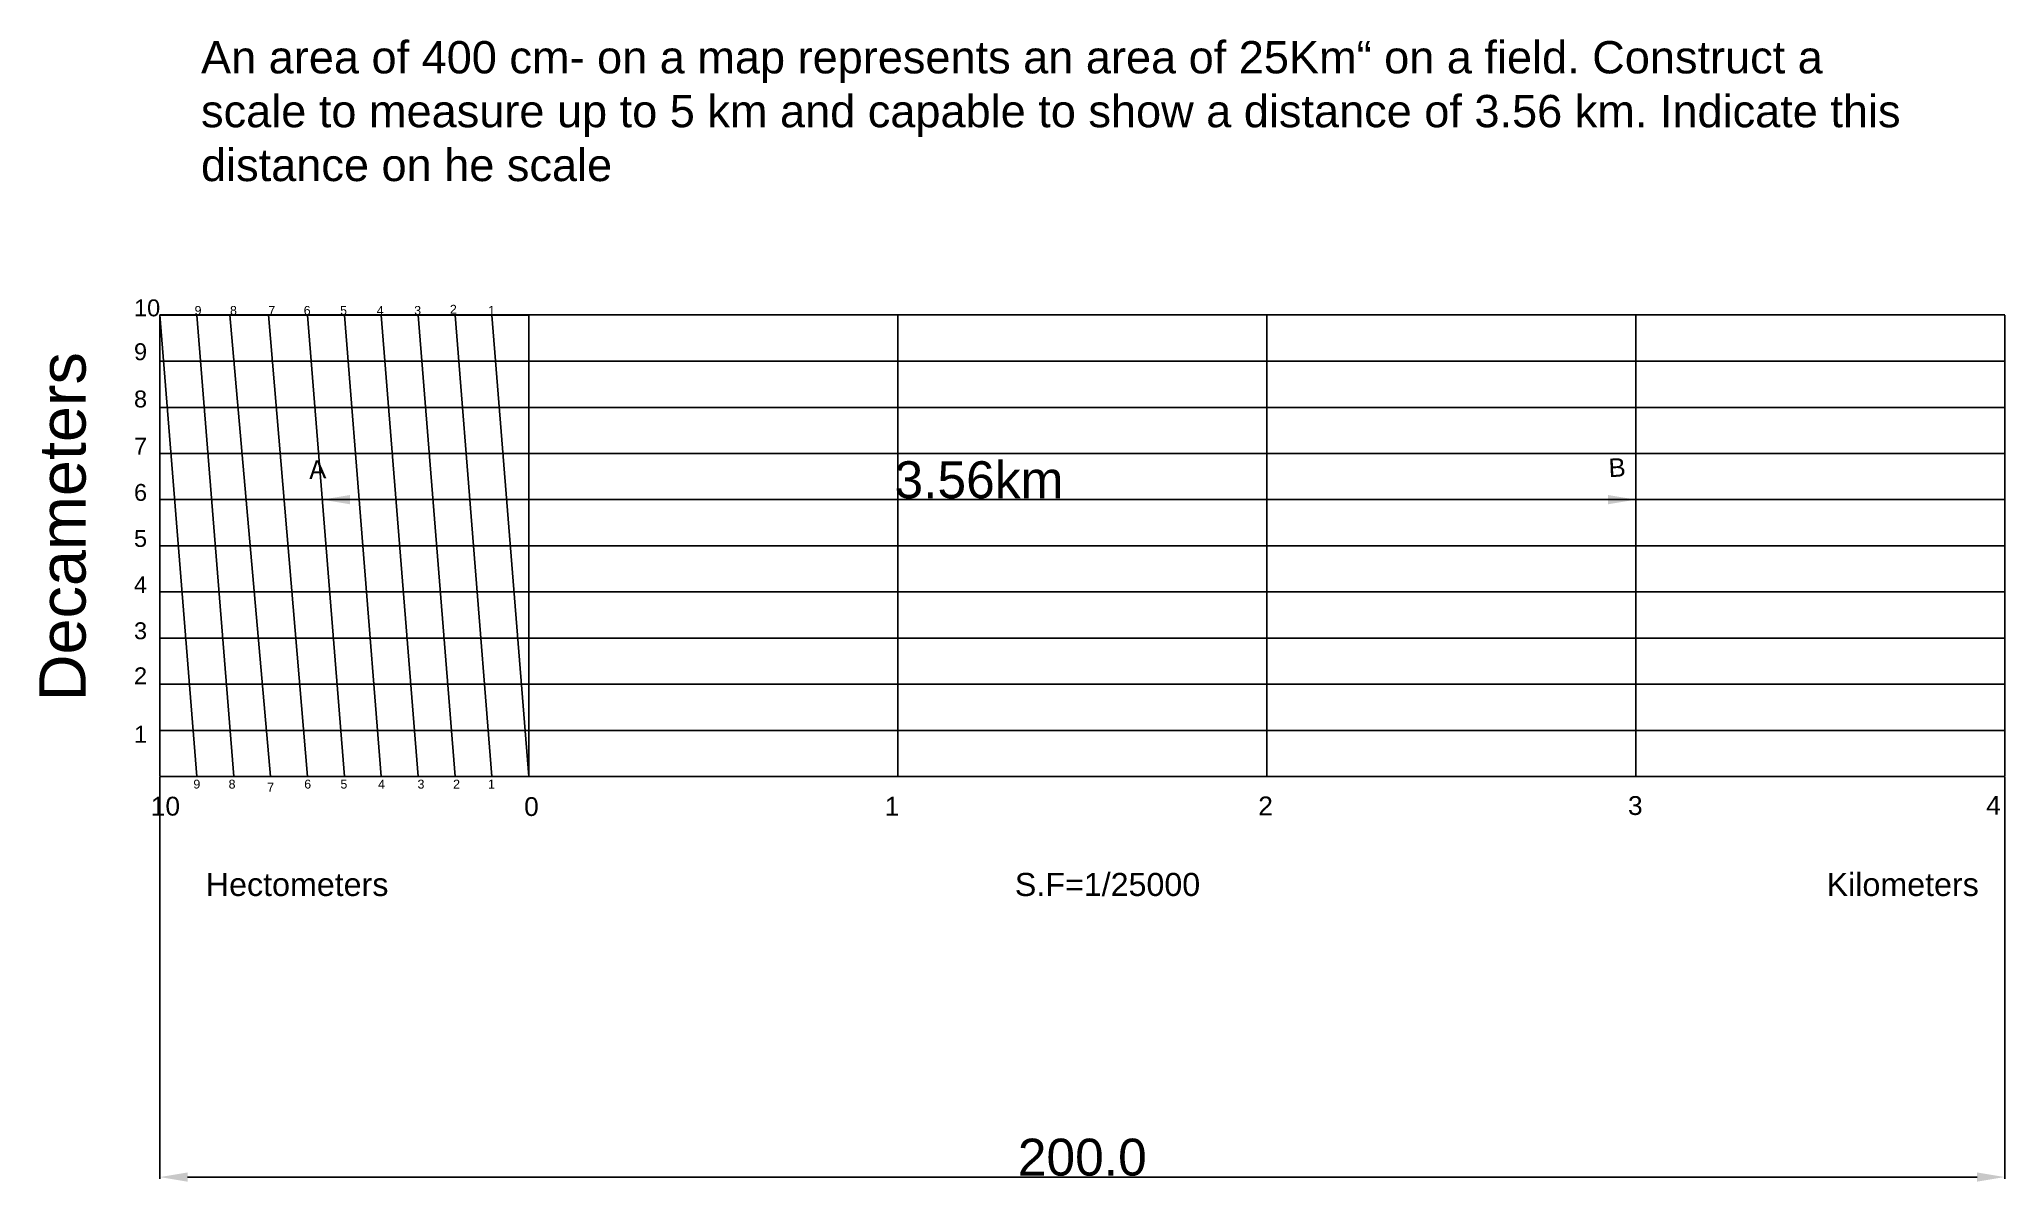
# Model space of a CAD drawing. Header units: millimetres. Extents: x 46 to 2491, y 24 to 306.
# Drawn here: x 683.7 to 896.7, y 60.7 to 184.4 of the extents above; entities that cross this region are included whole.
import ezdxf

# ---------------------------------------------------------------- set-up
doc = ezdxf.new("R2010")
doc.units = ezdxf.units.MM
doc.header["$MEASUREMENT"] = 0
doc.header["$PDMODE"] = 1
doc.styles.get("Standard").update_dxf_attribs({"font": 'arial.ttf'})
doc.dimstyles.get("Standard").update_dxf_attribs({"dimtxt": 4, "dimasz": 3, "dimexe": 0.18, "dimexo": 0.0625, "dimgap": 0.09, "dimtad": 1, "dimdec": 1, "dimzin": 0, "dimdsep": 46, "dimtxsty": 'Standard', "dimcen": 0.09, "dimclrd": 6, "dimclre": 4, "dimadec": 0, "dimazin": 0, "dimtfac": 1, "dimtdec": 1, "dimtofl": 0, "dimtmove": 0, "dimatfit": 3, "dimfxl": 1, "dimtolj": 1, "dimtzin": 0, "dimarcsym": 1})

msp = doc.modelspace()

# ---------------------------------------------------------------- texts
for s, height, p in [('10', 1.83, (693.92, 154.4)), ('2', 0.964, (728.17, 154.68)), ('9', 0.964, (700.49, 154.56)), ('8', 0.964, (704.33, 154.56)), ('7', 0.964, (708.49, 154.56)), ('6', 0.964, (712.32, 154.56)), ('5', 0.964, (716.27, 154.56)), ('4', 0.964, (720.24, 154.56)), ('3', 0.964, (724.3, 154.56)), ('1', 0.964, (732.32, 154.56)), ('9', 1.83, (693.92, 149.65)), ('8', 1.83, (693.92, 144.53)), ('7', 1.83, (693.92, 139.41)), ('6', 1.83, (693.92, 134.41)), ('5', 1.83, (693.92, 129.42)), ('4', 1.83, (693.92, 124.42)), ('3', 1.83, (693.92, 119.42)), ('2', 1.83, (693.92, 114.54)), ('1', 1.83, (693.92, 108.21)), ('10', 2.043, (695.74, 100.31)), ('9', 0.964, (700.36, 103.24)), ('8', 0.964, (704.18, 103.24)), ('7', 0.964, (708.36, 102.9)), ('6', 0.964, (712.38, 103.24)), ('5', 0.964, (716.3, 103.24)), ('4', 0.964, (720.39, 103.24)), ('3', 0.964, (724.66, 103.24)), ('2', 0.964, (728.52, 103.24)), ('1', 0.964, (732.3, 103.24)), ('0', 2.04, (736.22, 100.27)), ('1', 2.04, (775.32, 100.31)), ('2', 2.04, (815.81, 100.34)), ('3', 2.04, (855.89, 100.38)), ('4', 2.04, (894.73, 100.41))]:
    msp.add_text(s, height=height).set_placement(p)
for s, height, rotation, p in [('Decameters', 5.023, 90, (688.68, 112.7)), ('A', 2, 2.2904, (712.93, 136.77)), ('B', 2, 2.2904, (853.82, 136.98))]:
    msp.add_text(s, height=height, rotation=rotation).set_placement(p)
at = {"attachment_point": 1}
for s, width, gutter_width, heights, insert, char_height in [('An area of 400 cm- on a map represents an area of 25Km“ on a field. Construct a scale to measure up to 5 km and capable to show a distance of 3.56 km. Indicate this distance on he scale', 187.2343, 7.73, [25.26], (701.19, 184.22), 3.5), ('\\A1;\\pxt5;Hectometers                                                                      S.F=1/25000                                                                      Kilometers                                                                                ', 192.0818, 9.99, [13.74], (701.71, 94.1), 2.5)]:
    msp.add_mtext_dynamic_manual_height_columns(s, width=width, gutter_width=gutter_width, heights=heights, dxfattribs=dict(at, insert=insert, char_height=char_height))

# ---------------------------------------------------------------- blocks, each defined once
blk = doc.blocks.new('*D14')
at = {"color": 4, "lineweight": -2, "transparency": 16777216}
for p, q in [((696.73, 104.47), (696.73, 60.97)), ((896.73, 104.47), (896.73, 60.97))]:
    blk.add_line(p, q, dxfattribs=at)
at = {"color": 6, "lineweight": -2, "transparency": 16777216}
blk.add_line((699.73, 61.15), (893.73, 61.15), dxfattribs=at)
at = {"color": 6, "transparency": 16777216}
for points in [[(699.73, 61.65), (699.73, 60.65), (696.73, 61.15)], [(893.73, 61.65), (893.73, 60.65), (896.73, 61.15)]]:
    blk.add_solid(points, dxfattribs=at)
at = {"layer": 'Defpoints', "color": 0, "transparency": 16777216}
for p in [(696.73, 104.54), (896.73, 104.54), (896.73, 61.15)]:
    blk.add_point(p, dxfattribs=at)
at = {"color": 0, "transparency": 16777216, "insert": (796.73, 63.28), "char_height": 4, "attachment_point": 5}
blk.add_mtext('\\A1;200.0', dxfattribs=at)
blk = doc.blocks.new('*D15')
at = {"color": 4, "lineweight": -2, "transparency": 16777216}
for p, q in [((714.33, 134.6), (714.33, 134.72)), ((856.73, 134.6), (856.73, 134.72))]:
    blk.add_line(p, q, dxfattribs=at)
at = {"color": 6, "lineweight": -2, "transparency": 16777216}
blk.add_line((717.33, 134.54), (853.73, 134.54), dxfattribs=at)
at = {"color": 6, "transparency": 16777216}
for points in [[(717.33, 135.04), (717.33, 134.04), (714.33, 134.54)], [(853.73, 135.04), (853.73, 134.04), (856.73, 134.54)]]:
    blk.add_solid(points, dxfattribs=at)
at = {"layer": 'Defpoints', "color": 0, "transparency": 16777216}
for p in [(714.33, 134.54), (856.73, 134.54), (856.73, 134.54)]:
    blk.add_point(p, dxfattribs=at)
at = {"color": 0, "transparency": 16777216, "insert": (785.53, 136.67), "char_height": 4, "attachment_point": 5}
blk.add_mtext('\\A1;3.56km', dxfattribs=at)

# ---------------------------------------------------------------- dimensions: what is measured, and where the dimension line sits
dim = msp.add_linear_dim(base=(856.73, 134.54), p1=(714.33, 134.54), p2=(856.73, 134.54), text='3.56km', dimstyle='Standard')
dim.commit()
dim.dimension.update_dxf_attribs({"geometry": '*D15', "text_midpoint": (785.53, 136.67)})
dim = msp.add_linear_dim(base=(896.73, 61.15), p1=(696.73, 104.54), p2=(896.73, 104.54), dimstyle='Standard')
dim.commit()
dim.dimension.update_dxf_attribs({"geometry": '*D14', "text_midpoint": (796.73, 63.28)})

# ---------------------------------------------------------------- linework, layer by layer
for p, q in [((896.73, 154.55), (696.73, 154.55)), ((700.73, 104.54), (696.73, 154.55)), ((696.73, 154.54), (696.73, 104.54)), ((696.73, 154.54), (736.73, 154.54)), ((704.73, 104.54), (700.73, 154.54)), ((708.49, 154.56), (704.33, 154.56)), ((704.33, 154.56), (708.73, 104.54)), ((712.73, 104.54), (708.49, 154.56)), ((716.73, 154.54), (712.73, 154.54)), ((712.73, 154.54), (716.73, 104.54)), ((720.73, 104.54), (716.73, 154.54)), ((724.73, 154.54), (720.73, 154.54)), ((720.73, 154.54), (724.73, 104.54)), ((728.73, 104.54), (724.73, 154.54)), ((732.73, 154.54), (728.73, 154.54)), ((728.73, 154.54), (732.73, 104.54)), ((736.73, 104.54), (732.73, 154.54)), ((736.73, 104.54), (736.73, 154.55)), ((776.73, 104.54), (776.73, 154.55)), ((816.73, 104.54), (816.73, 154.55)), ((856.73, 104.54), (856.73, 154.55)), ((896.73, 104.54), (896.73, 154.54)), ((696.73, 149.54), (896.73, 149.54)), ((696.73, 144.54), (896.73, 144.54)), ((696.73, 139.54), (896.73, 139.54)), ((696.73, 134.54), (896.73, 134.54)), ((696.73, 129.54), (896.73, 129.54)), ((696.73, 124.54), (896.73, 124.54)), ((696.73, 119.54), (896.73, 119.54)), ((696.73, 114.54), (896.73, 114.54)), ((696.73, 109.54), (896.73, 109.54)), ((696.73, 104.54), (896.73, 104.54)), ((696.73, 104.54), (716.73, 104.54)), ((696.73, 104.54), (736.73, 104.54)), ((708.73, 104.54), (704.73, 104.54)), ((716.73, 104.54), (712.73, 104.54)), ((724.73, 104.54), (720.73, 104.54)), ((732.73, 104.54), (728.73, 104.54))]:
    msp.add_line(p, q)
for p in [(700.73, 154.54), (704.73, 154.54), (708.73, 154.54), (712.73, 154.54), (716.73, 154.54), (720.73, 154.54), (724.73, 154.54), (728.73, 154.54), (732.73, 154.54), (700.73, 104.54), (704.73, 104.54), (708.73, 104.54), (712.73, 104.54), (716.73, 104.54), (720.73, 104.54), (724.73, 104.54), (728.73, 104.54), (732.73, 104.54), (736.73, 104.54), (776.73, 104.54), (816.73, 104.54), (856.73, 104.54)]:
    msp.add_point(p)

msp.set_redraw_order([(e.dxf.handle, doc.entitydb.next_handle()) for e in msp.query("TEXT MTEXT ATTDEF DIMENSION ARC_DIMENSION")])  # texts and dimensions are drawn at this point

doc.saveas('drawing.dxf')
